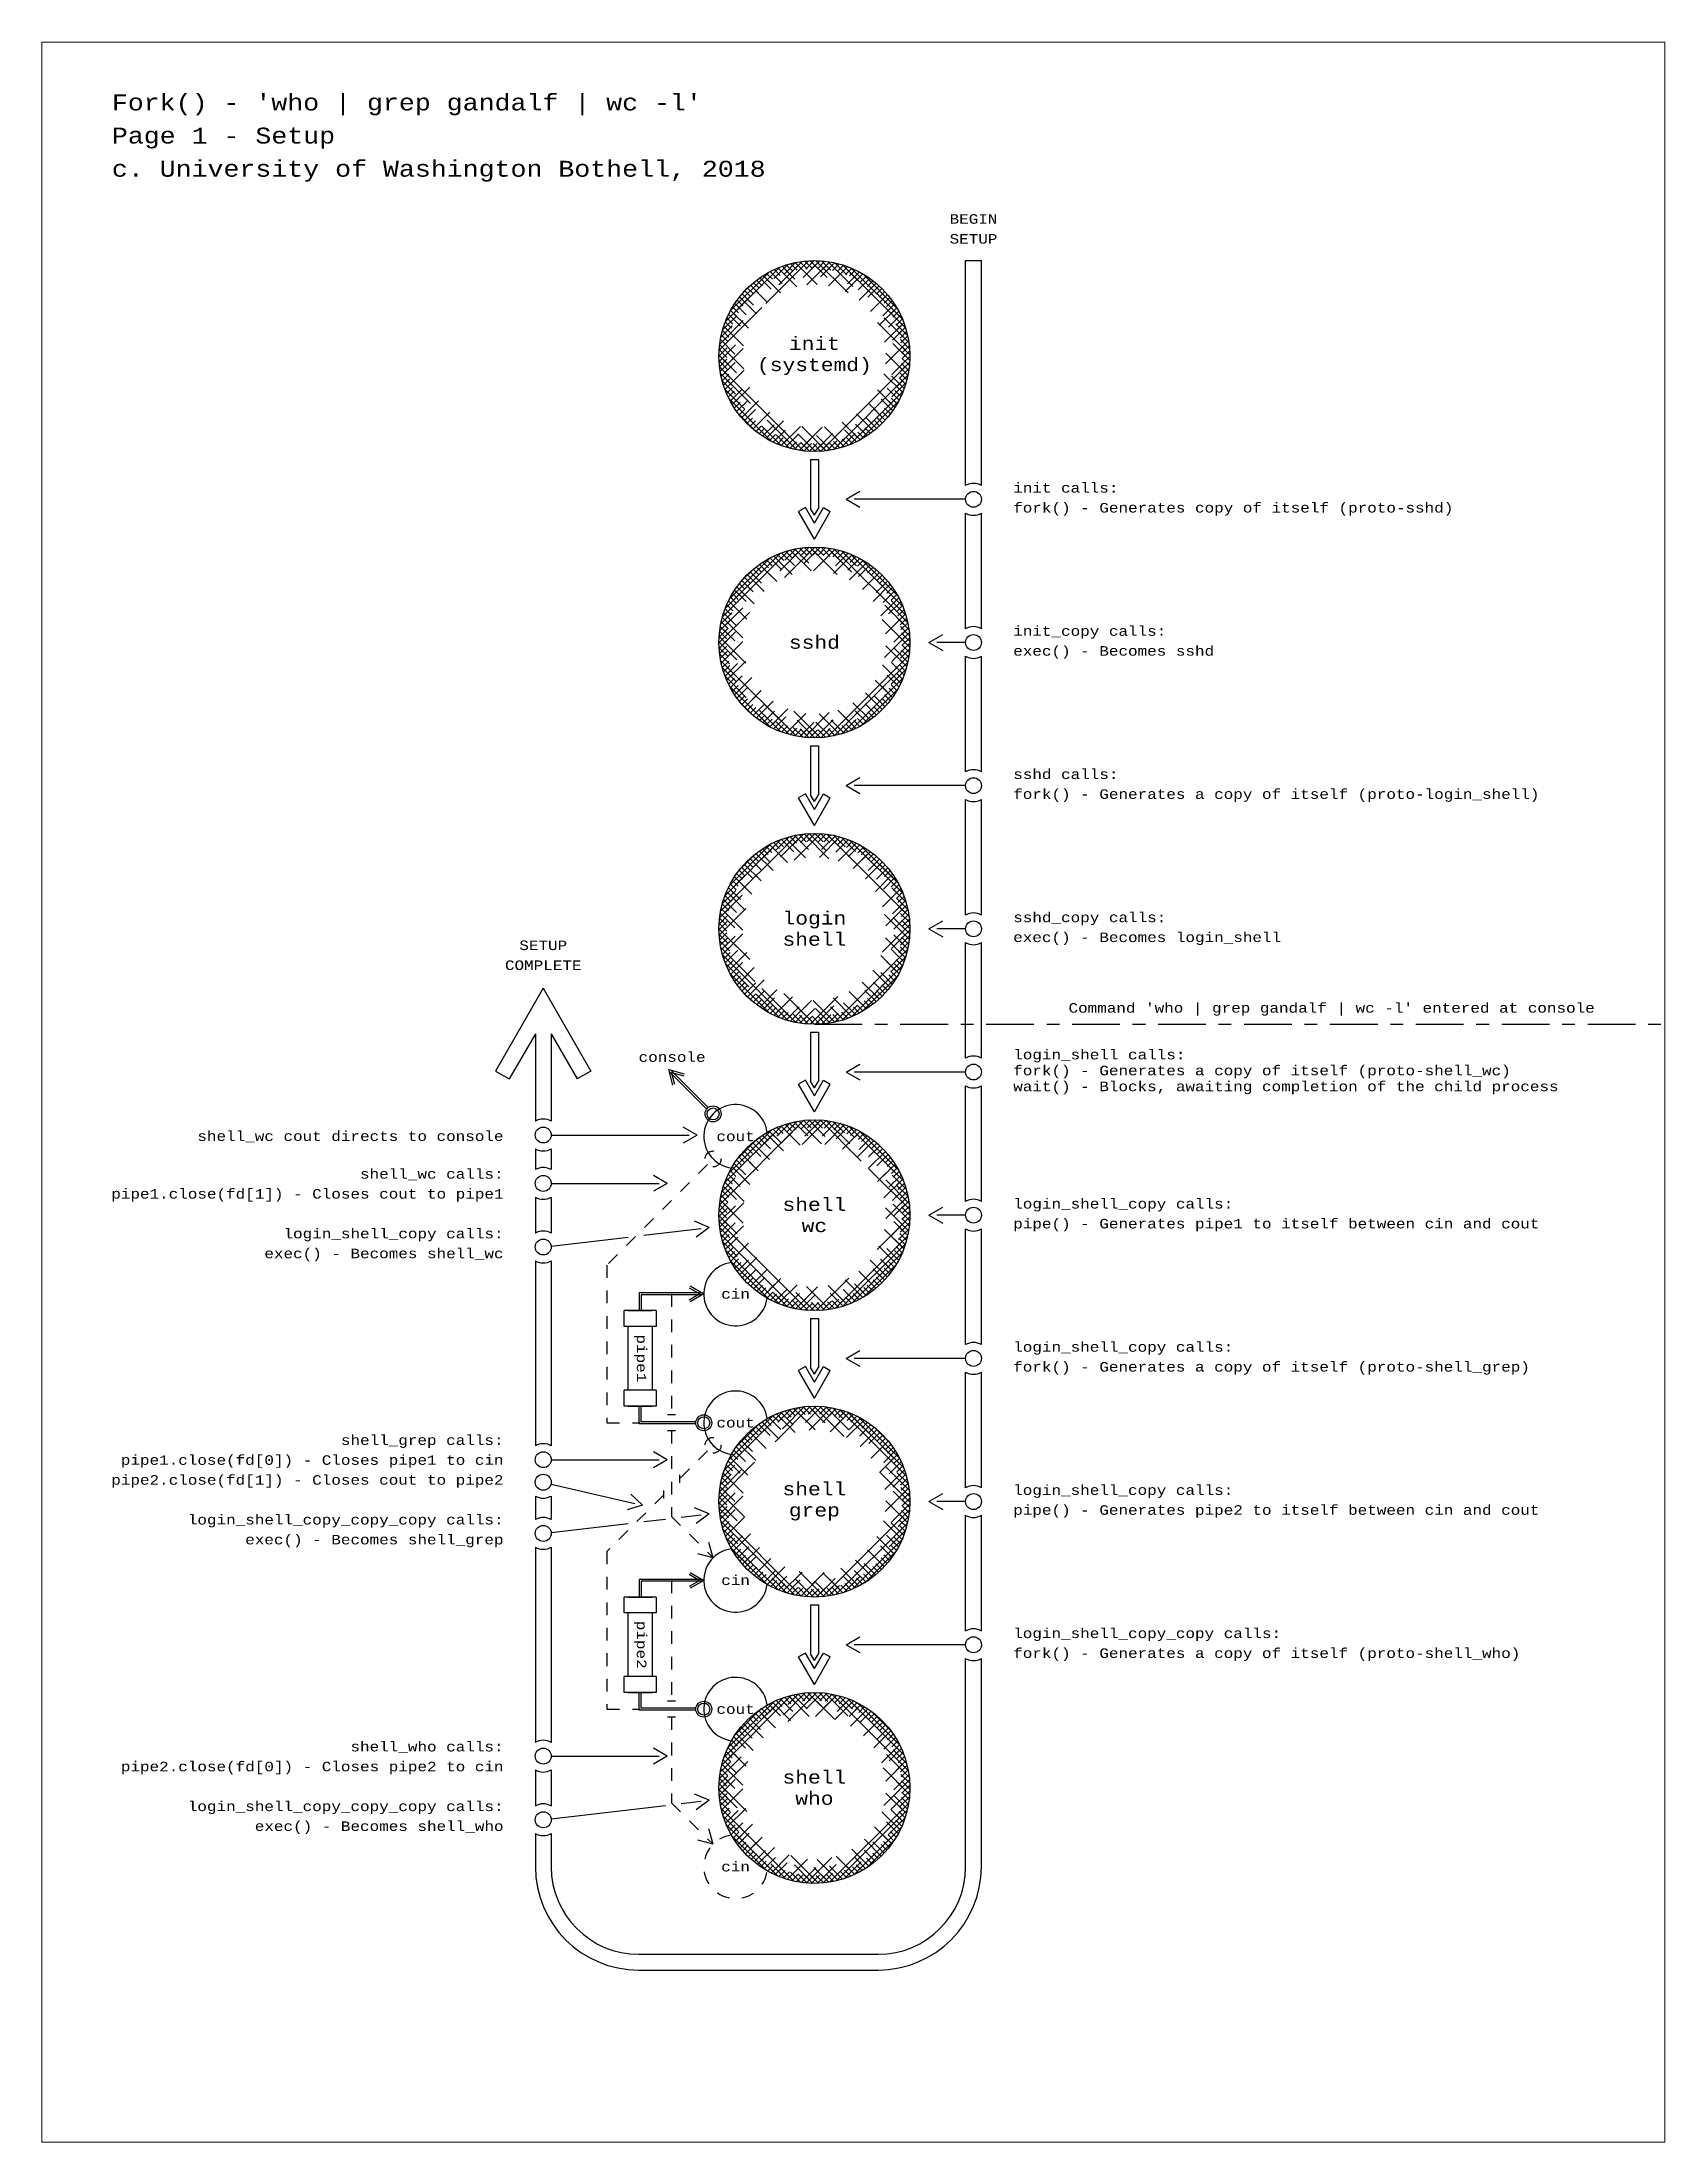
# Model space of a CAD drawing. Header units: inches. Extents: x -51 to 152, y -16 to 48.
# Drawn here: x 105.23 to 117.98, y -8.71 to 7.79 of the extents above; entities that cross this region are included whole.
import ezdxf

# ---------------------------------------------------------------- set-up
doc = ezdxf.new("R2010")
doc.units = ezdxf.units.IN
doc.header["$MEASUREMENT"] = 0
doc.linetypes.add('ACAD_ISO03W100', pattern=[30, 12, -18])
doc.linetypes.add('ACAD_ISO10W100', pattern=[18, 12, -3, 0, -3])
doc.layers.add('NOPLOT', color=40, linetype='Continuous', lineweight=5)
doc.styles.add('Hylian', font='cour.ttf')

msp = doc.modelspace()

# ---------------------------------------------------------------- texts
at = {"line_spacing_factor": 1.25, "style": 'Hylian'}
for s, width, heights, insert, char_height, attachment_point in [("Fork() - 'who | grep gandalf | wc -l'\\PPage 1 - Setup\\Pc. University of Washington Bothell, 2018", 7.15586, [2.663], (105.779, 7.034), 0.125, 4), ('BEGIN\\PSETUP', 1.06003, [0], (112.548, 6.32), 0.075, 5), ('init calls:\\Pfork() - Generates copy of itself (proto-sshd)', 4.45986, [0], (112.86, 4.196), 0.075, 4), ('init_copy calls:\\Pexec() - Becomes sshd', 4.45986, [0], (112.86, 3.071), 0.075, 4), ('sshd calls:\\Pfork() - Generates a copy of itself (proto-login_shell)', 4.45986, [0], (112.86, 1.946), 0.075, 4), ('sshd_copy calls:\\Pexec() - Becomes login_shell', 4.45986, [0], (112.86, 0.821), 0.075, 4), ('SETUP\\PCOMPLETE', 1.06003, [0], (109.168, 0.613), 0.075, 5), ('shell_wc cout directs to console', 4.45986, [0], (108.856, -0.814), 0.075, 6), ('shell_wc calls:\\Ppipe1.close(fd[1]) - Closes cout to pipe1\\P\\Plogin_shell_copy calls:\\Pexec() - Becomes shell_wc', 4.45986, [0], (108.856, -1.429), 0.075, 6), ('login_shell_copy calls:\\Ppipe() - Generates pipe1 to itself between cin and cout', 4.45986, [0], (112.86, -1.429), 0.075, 4), ('login_shell_copy calls:\\Pfork() - Generates a copy of itself (proto-shell_grep)', 4.45986, [0], (112.86, -2.554), 0.075, 4), ('shell_grep calls:\\Ppipe1.close(fd[0]) - Closes pipe1 to cin\\Ppipe2.close(fd[1]) - Closes cout to pipe2\\P\\Plogin_shell_copy_copy_copy calls:\\Pexec() - Becomes shell_grep', 4.45986, [0], (108.856, -3.599), 0.075, 6), ('login_shell_copy calls:\\Ppipe() - Generates pipe2 to itself between cin and cout', 4.45986, [0], (112.86, -3.679), 0.075, 4), ('login_shell_copy_copy calls:\\Pfork() - Generates a copy of itself (proto-shell_who)', 4.45986, [0], (112.86, -4.804), 0.075, 4), ('shell_who calls:\\Ppipe2.close(fd[0]) - Closes pipe2 to cin\\P\\Plogin_shell_copy_copy_copy calls:\\Pexec() - Becomes shell_who', 4.45986, [0], (108.856, -5.929), 0.075, 6)]:
    msp.add_mtext_dynamic_manual_height_columns(s, width=width, gutter_width=1.25, heights=heights, dxfattribs=dict(at, insert=insert, char_height=char_height, attachment_point=attachment_point))
at = {"style": 'Hylian'}
for s, width, insert, char_height, attachment_point in [('init\\P(systemd)', 5.25, (111.298, 5.321), 0.1, 5), ('sshd', 5.25, (111.298, 3.071), 0.1, 5), ('login\\Pshell', 5.25, (111.298, 0.821), 0.1, 5), ("\\pi0.072557;Command 'who | grep gandalf | wc -l' entered at console", 4.45986, (113.222, 0.188), 0.075, 4), ('console', 5.25, (110.18, -0.187), 0.075, 5), ('login_shell calls:\\Pfork() - Generates a copy of itself (proto-shell_wc){\\H2.0369x; }\\Pwait() - Blocks, awaiting completion of the child process{\\H1.6912x; }', 5.35741, (112.86, -0.304), 0.075, 4), ('cout', 5.25, (110.679, -0.81), 0.075, 5), ('shell\\Pwc', 5.25, (111.298, -1.429), 0.1, 5), ('cin', 5.25, (110.679, -2.048), 0.075, 5), ('cout', 5.25, (110.679, -3.06), 0.075, 5), ('shell\\Pgrep', 5.25, (111.298, -3.679), 0.1, 5), ('cin', 5.25, (110.679, -4.298), 0.075, 5), ('cout', 5.25, (110.679, -5.31), 0.075, 5), ('shell\\Pwho', 5.25, (111.298, -5.929), 0.1, 5), ('cin', 5.25, (110.679, -6.548), 0.075, 5)]:
    msp.add_mtext_dynamic_manual_height_columns(s, width=width, gutter_width=1.25, heights=[0], dxfattribs=dict(at, insert=insert, char_height=char_height, attachment_point=attachment_point))
at = {"char_height": 0.075, "attachment_point": 5, "rotation": 270, "style": 'Hylian'}
for s, insert in [('pipe1', (109.929, -2.554)), ('pipe2', (109.929, -4.804))]:
    msp.add_mtext_dynamic_manual_height_columns(s, width=5.25, gutter_width=1.25, heights=[0], dxfattribs=dict(at, insert=insert))

# ---------------------------------------------------------------- blocks, each defined once
blk = doc.blocks.new('arrow')
for p, q in [((0.812, -0.031), (0.812, 0.031)), ((0.812, 0.031), (1.196, 0.031)), ((1.19, 0.071), (1.221, 0.125)), ((1.312, 0), (1.19, 0.071)), ((1.312, 0), (1.19, -0.071)), ((1.25, 0), (1.196, 0.031)), ((1.438, 0), (1.221, 0.125)), ((1.438, 0), (1.221, -0.125)), ((0.812, -0.031), (1.196, -0.031)), ((1.19, -0.071), (1.221, -0.125)), ((1.25, 0), (1.196, -0.031))]:
    blk.add_line(p, q)
blk = doc.blocks.new('Node')
h = blk.add_hatch()
h.set_pattern_fill('ANSI37', color=256)
h.paths.add_polyline_path([(-0.75, 0, 1), (0.75, 0, 1)])
h.paths.add_polyline_path([(0.5625, 0, -1), (-0.5625, 0, -1)], flags=16)
h = blk.add_hatch()
h.set_pattern_fill('ANSI37', color=256, scale=0.75)
h.paths.add_polyline_path([(-0.75, 0, 1), (0.75, 0, 1)])
h.paths.add_polyline_path([(0.625, 0, -1), (-0.625, 0, -1)], flags=16)
h = blk.add_hatch()
h.set_pattern_fill('ANSI37', color=256, scale=0.25)
h.paths.add_polyline_path([(-0.75, 0, 1), (0.75, 0, 1)])
h.paths.add_polyline_path([(0.6875, 0, -1), (-0.6875, 0, -1)], flags=16)
h.paths.add_polyline_path([(0.625, 0, -1), (-0.625, 0, -1)], flags=0)
h.paths.add_polyline_path([(0.5625, 0, -1), (-0.5625, 0, -1)], flags=0)
blk.add_circle((0, 0), 0.75)

# ---------------------------------------------------------------- linework, layer by layer
for p, q in [((112.485, 6.071), (112.61, 6.071)), ((112.485, 4.304), (112.485, 6.071)), ((112.61, 4.304), (112.61, 6.071)), ((111.548, 4.196), (111.656, 4.259)), ((111.548, 4.196), (111.656, 4.134)), ((112.485, 4.196), (111.61, 4.196)), ((112.485, 3.179), (112.485, 4.088)), ((112.61, 3.179), (112.61, 4.088)), ((112.198, 3.071), (112.306, 3.134)), ((112.198, 3.071), (112.306, 3.009)), ((112.485, 3.071), (112.26, 3.071)), ((112.485, 2.054), (112.485, 2.963)), ((112.61, 2.054), (112.61, 2.963)), ((111.548, 1.946), (111.656, 2.009)), ((111.548, 1.946), (111.656, 1.884)), ((112.485, 1.946), (111.61, 1.946)), ((112.485, 0.929), (112.485, 1.838)), ((112.61, 0.929), (112.61, 1.838)), ((112.198, 0.821), (112.306, 0.884)), ((112.198, 0.821), (112.306, 0.759)), ((112.485, 0.821), (112.26, 0.821)), ((112.485, -0.196), (112.485, 0.713)), ((112.61, -0.196), (112.61, 0.713)), ((109.168, 0.354), (108.793, -0.296)), ((109.168, 0.354), (109.543, -0.296)), ((109.106, -0.005), (108.901, -0.358)), ((109.106, -0.005), (109.106, -0.691)), ((109.231, -0.005), (109.435, -0.358)), ((109.231, -0.005), (109.231, -0.691)), ((108.793, -0.296), (108.901, -0.358)), ((109.543, -0.296), (109.435, -0.358)), ((111.548, -0.304), (111.656, -0.241)), ((111.548, -0.304), (111.656, -0.366)), ((112.485, -0.304), (111.61, -0.304)), ((112.485, -1.321), (112.485, -0.412)), ((112.61, -1.321), (112.61, -0.412)), ((109.231, -0.799), (110.314, -0.799)), ((110.376, -0.799), (110.268, -0.737)), ((110.376, -0.799), (110.268, -0.862)), ((109.106, -0.908), (109.106, -1.071)), ((109.231, -0.908), (109.231, -1.071)), ((110.141, -1.179), (110.033, -1.116)), ((109.106, -1.287), (109.106, -1.571)), ((109.106, -1.287), (109.106, -1.571)), ((109.231, -1.179), (110.079, -1.179)), ((109.231, -1.287), (109.231, -1.571)), ((109.231, -1.287), (109.231, -1.571)), ((110.141, -1.179), (110.033, -1.241)), ((110.471, -1.526), (110.356, -1.477)), ((112.198, -1.429), (112.306, -1.366)), ((112.198, -1.429), (112.306, -1.491)), ((112.485, -1.429), (112.26, -1.429)), ((109.23, -1.672), (109.834, -1.601)), ((109.958, -1.586), (110.409, -1.533)), ((110.471, -1.526), (110.37, -1.601)), ((112.485, -2.446), (112.485, -1.537)), ((112.61, -2.446), (112.61, -1.537)), ((109.106, -1.787), (109.106, -3.242)), ((109.231, -1.787), (109.231, -3.242)), ((109.804, -2.304), (109.804, -2.179)), ((110.054, -2.179), (109.804, -2.179)), ((110.054, -2.304), (109.804, -2.304)), ((109.835, -2.179), (110.023, -2.179)), ((109.835, -2.804), (109.835, -2.304)), ((110.023, -2.304), (110.023, -2.804)), ((110.054, -2.179), (110.054, -2.304)), ((111.548, -2.554), (111.656, -2.491)), ((111.548, -2.554), (111.656, -2.616)), ((112.485, -2.554), (111.61, -2.554)), ((109.804, -2.929), (109.804, -2.804)), ((110.054, -2.804), (109.804, -2.804)), ((110.054, -2.804), (110.054, -2.929)), ((112.485, -3.571), (112.485, -2.662)), ((112.61, -3.571), (112.61, -2.662)), ((110.054, -2.929), (109.804, -2.929)), ((110.023, -2.929), (109.835, -2.929)), ((109.835, -2.929), (110.023, -2.929)), ((110.141, -3.35), (110.033, -3.288)), ((109.231, -3.35), (110.079, -3.35)), ((110.141, -3.35), (110.033, -3.413)), ((109.229, -3.541), (109.887, -3.693)), ((109.948, -3.707), (109.857, -3.622)), ((110.115, -3.656), (110.115, -3.593)), ((110.24, -3.531), (110.24, -3.468)), ((112.198, -3.679), (112.306, -3.616)), ((109.106, -3.636), (109.106, -3.821)), ((109.231, -3.636), (109.231, -3.821)), ((109.948, -3.707), (109.828, -3.743)), ((110.252, -3.802), (110.409, -3.783)), ((110.471, -3.776), (110.356, -3.727)), ((110.471, -3.776), (110.37, -3.851)), ((112.198, -3.679), (112.306, -3.741)), ((112.485, -3.679), (112.26, -3.679)), ((112.485, -4.696), (112.485, -3.787)), ((112.61, -4.696), (112.61, -3.787)), ((109.23, -3.922), (109.834, -3.851)), ((109.958, -3.836), (110.128, -3.816)), ((109.106, -4.037), (109.106, -5.571)), ((109.231, -4.037), (109.231, -5.571)), ((109.804, -4.554), (109.804, -4.429)), ((110.054, -4.429), (109.804, -4.429)), ((109.835, -4.429), (110.023, -4.429)), ((110.054, -4.429), (110.054, -4.554)), ((110.054, -4.554), (109.804, -4.554)), ((109.835, -5.054), (109.835, -4.554)), ((110.023, -4.554), (110.023, -5.054)), ((111.548, -4.804), (111.656, -4.741)), ((111.548, -4.804), (111.656, -4.866)), ((112.485, -4.804), (111.61, -4.804)), ((112.485, -6.548), (112.485, -4.912)), ((112.61, -6.548), (112.61, -4.912)), ((109.804, -5.179), (109.804, -5.054)), ((110.054, -5.054), (109.804, -5.054)), ((110.054, -5.054), (110.054, -5.179)), ((110.054, -5.179), (109.804, -5.179)), ((110.023, -5.179), (109.835, -5.179)), ((109.835, -5.179), (110.023, -5.179)), ((109.231, -5.679), (110.079, -5.679)), ((110.141, -5.679), (110.033, -5.616)), ((110.141, -5.679), (110.033, -5.741)), ((109.106, -5.787), (109.106, -6.071)), ((109.231, -5.787), (109.231, -6.071)), ((109.23, -6.172), (110.128, -6.066)), ((110.252, -6.052), (110.409, -6.033)), ((110.471, -6.026), (110.356, -5.977)), ((110.471, -6.026), (110.37, -6.101)), ((109.106, -6.287), (109.106, -6.548)), ((109.231, -6.287), (109.231, -6.548)), ((109.918, -7.235), (111.798, -7.235)), ((109.918, -7.36), (111.798, -7.36))]:
    msp.add_line(p, q)
at = {"linetype": 'ACAD_ISO10W100', "ltscale": 0.03125}
msp.add_line((111.298, 0.071), (117.98, 0.071), dxfattribs=at)
at = {"linetype": 'ACAD_ISO03W100', "ltscale": 0.015625}
for p, q in [((110.502, -4.121), (110.382, -4.089)), ((110.502, -4.121), (110.47, -4)), ((110.502, -6.371), (110.47, -6.25)), ((110.502, -6.371), (110.382, -6.339))]:
    msp.add_line(p, q, dxfattribs=at)
for points in [[(110.187, -0.406), (110.154, -0.285), (110.275, -0.318)], [(110.453, -0.595), (110.158, -0.301)], [(110.464, -0.584), (110.169, -0.289)], [(110.202, -0.402), (110.176, -0.308), (110.271, -0.333)], [(110.416, -2.04), (109.921, -2.04), (109.921, -2.179)], [(110.416, -2.055), (109.937, -2.055), (109.937, -2.179)], [(110.313, -1.999), (110.398, -2.048), (110.313, -2.097)], [(110.321, -1.985), (110.429, -2.048), (110.321, -2.11)], [(110.367, -3.068), (109.921, -3.068), (109.921, -2.929)], [(110.367, -3.052), (109.937, -3.052), (109.937, -2.929)], [(110.207, -2.998), (110.145, -2.998)], [(110.207, -3.123), (110.145, -3.123)], [(110.416, -4.29), (109.921, -4.29), (109.921, -4.429)], [(110.313, -4.249), (110.398, -4.298), (110.313, -4.347)], [(110.321, -4.235), (110.429, -4.298), (110.321, -4.36)], [(110.416, -4.305), (109.937, -4.305), (109.937, -4.429)], [(110.367, -5.318), (109.921, -5.318), (109.921, -5.179)], [(110.367, -5.302), (109.937, -5.302), (109.937, -5.179)], [(110.207, -5.248), (110.145, -5.248)], [(110.207, -5.373), (110.145, -5.373)]]:
    msp.add_lwpolyline(points)
at = {"linetype": 'ACAD_ISO03W100', "ltscale": 0.003906}
for points in [[(110.458, -1.031), (109.668, -1.821), (109.668, -3.06), (109.929, -3.06)], [(110.176, -2.048), (110.176, -2.998)], [(110.176, -3.123), (110.176, -3.795), (110.502, -4.121)], [(110.458, -3.281), (110.24, -3.5)], [(110.115, -3.625), (109.668, -4.071), (109.668, -5.31), (109.929, -5.31)], [(110.176, -4.298), (110.176, -5.248)], [(110.176, -5.373), (110.176, -6.045), (110.502, -6.371)]]:
    msp.add_lwpolyline(points, dxfattribs=at)
for centre, radius in [((112.548, 4.196), 0.0625), ((112.548, 3.071), 0.0625), ((112.548, 1.946), 0.0625), ((112.548, 0.821), 0.0625), ((112.548, -0.304), 0.0625), ((110.502, -0.633), 0.0625), ((110.502, -0.633), 0.0469), ((109.168, -0.799), 0.0625), ((109.168, -1.179), 0.0625), ((112.548, -1.429), 0.0625), ((109.168, -1.679), 0.0625), ((112.548, -2.554), 0.0625), ((110.429, -3.06), 0.0625), ((110.429, -3.06), 0.0469), ((109.168, -3.35), 0.0625), ((109.168, -3.527), 0.0625), ((112.548, -3.679), 0.0625), ((109.168, -3.929), 0.0625), ((112.548, -4.804), 0.0625), ((110.429, -5.31), 0.0625), ((110.429, -5.31), 0.0469), ((109.168, -5.679), 0.0625), ((109.168, -6.179), 0.0625)]:
    msp.add_circle(centre, radius)
for centre in [(110.502, -0.987), (110.502, -3.237)]:
    msp.add_circle(centre, 0.0625, dxfattribs=at)
for centre, radius, start, end in [((112.548, 4.196), 0.125, 60, 120), ((112.548, 4.196), 0.125, 240, 300), ((112.548, 3.071), 0.125, 60, 120), ((112.548, 3.071), 0.125, 240, 300), ((112.548, 1.946), 0.125, 60, 120), ((112.548, 1.946), 0.125, 240, 300), ((112.548, 0.821), 0.125, 60, 120), ((112.548, 0.821), 0.125, 240, 300), ((112.548, -0.304), 0.125, 60, 120), ((112.548, -0.304), 0.125, 240, 300), ((110.679, -0.81), 0.25, 7.6168, 262.3832), ((109.168, -0.799), 0.125, 60, 120), ((109.168, -0.799), 0.125, 240, 300), ((109.168, -1.179), 0.125, 60, 120), ((109.168, -1.179), 0.125, 240, 300), ((112.548, -1.429), 0.125, 60, 120), ((109.168, -1.679), 0.125, 60, 120), ((112.548, -1.429), 0.125, 240, 300), ((109.168, -1.679), 0.125, 240, 300), ((110.679, -2.048), 0.25, 97.6168, 352.3832), ((112.548, -2.554), 0.125, 60, 120), ((112.548, -2.554), 0.125, 240, 300), ((110.679, -3.06), 0.25, 7.6168, 262.3832), ((109.168, -3.35), 0.125, 60, 120), ((112.548, -3.679), 0.125, 60, 120), ((109.168, -3.527), 0.125, 240, 300), ((112.548, -3.679), 0.125, 240, 300), ((109.168, -3.929), 0.125, 60, 120), ((109.168, -3.929), 0.125, 240, 300), ((110.679, -4.298), 0.25, 97.6168, 352.3832), ((112.548, -4.804), 0.125, 60, 120), ((112.548, -4.804), 0.125, 240, 300), ((110.679, -5.31), 0.25, 7.6168, 262.3832), ((109.168, -5.679), 0.125, 60, 120), ((109.168, -5.679), 0.125, 240, 300), ((109.168, -6.179), 0.125, 60, 120), ((109.168, -6.179), 0.125, 240, 300), ((109.918, -6.548), 0.812, 180, 270), ((109.918, -6.548), 0.688, 180, 270), ((111.798, -6.548), 0.688, 270, 0), ((111.798, -6.548), 0.812, 270, 0)]:
    msp.add_arc(centre, radius, start, end)
msp.add_arc((110.679, -6.548), 0.25, 97.6168, 352.3832, dxfattribs=at)
at = {"layer": 'NOPLOT'}
msp.add_lwpolyline([(105.23, -8.711), (117.98, -8.711), (117.98, 7.789), (105.23, 7.789)], close=True, dxfattribs=at)

# ---------------------------------------------------------------- block references
for p in [(111.298, 5.321), (111.298, 3.071), (111.298, 0.821), (111.298, -3.679), (111.298, -5.929)]:
    msp.add_blockref('Node', p)
for name, p, rotation in [('arrow', (111.298, 5.321), 270), ('arrow', (111.298, 3.071), 270), ('arrow', (111.298, 0.821), 270), ('Node', (111.298, -1.429), 90), ('arrow', (111.298, -1.429), 270), ('arrow', (111.298, -3.679), 270)]:
    msp.add_blockref(name, p, dxfattribs=dict(rotation=rotation))

msp.set_redraw_order([(e.dxf.handle, doc.entitydb.next_handle()) for e in msp.query("TEXT MTEXT ATTDEF DIMENSION ARC_DIMENSION")])  # texts and dimensions are drawn at this point

doc.saveas('drawing.dxf')
